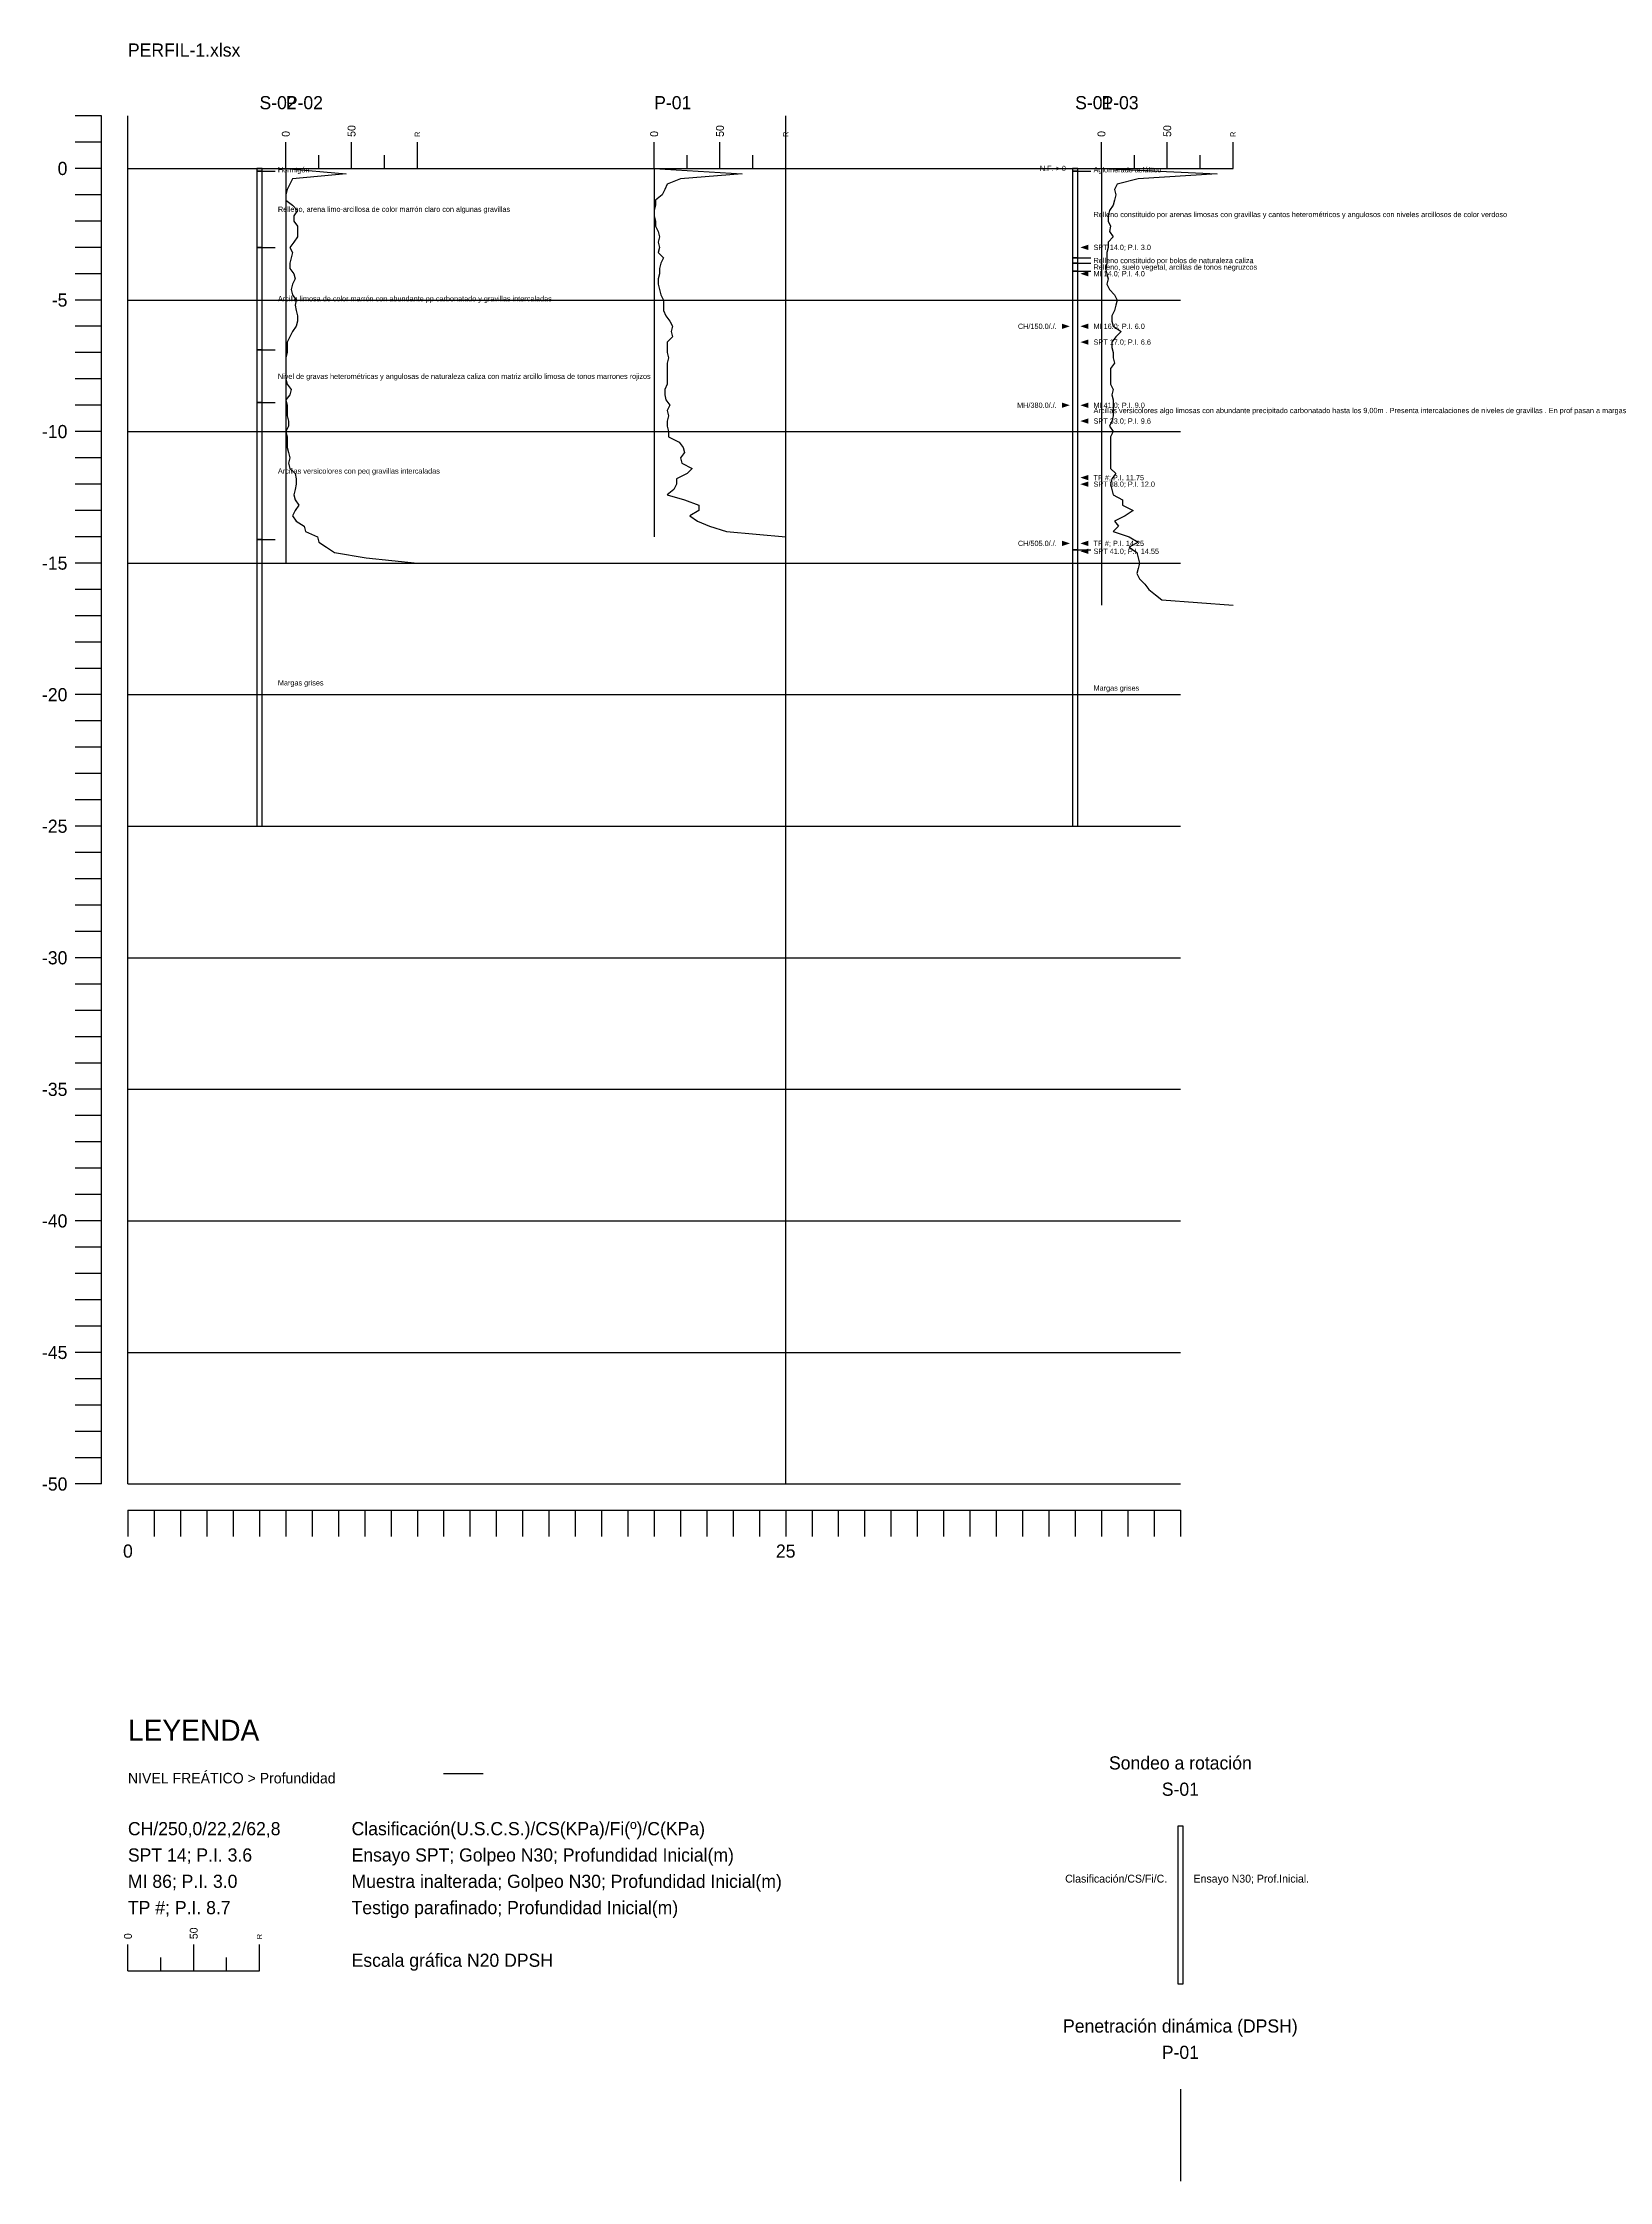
# Model space of a CAD drawing. Header units: metres. Extents: x -3 to 105, y -26 to 453.
# Drawn here: x -3.2 to 56.3, y -26.5 to 54.8 of the extents above; entities that cross this region are included whole.
import ezdxf
from ezdxf.enums import TextEntityAlignment as Align

# ---------------------------------------------------------------- set-up
doc = ezdxf.new("R2010")
doc.units = ezdxf.units.M

msp = doc.modelspace()

# ---------------------------------------------------------------- texts
at = {"color": 7}
msp.add_text('PERFIL-1.xlsx', height=0.5, dxfattribs=at).set_placement((0, 54.5), align=Align.MIDDLE_LEFT)
for s, p in [('0', (-2.3, 50)), ('-5', (-2.3, 45)), ('-10', (-2.3, 40)), ('-15', (-2.3, 35)), ('-20', (-2.3, 30)), ('-25', (-2.3, 25)), ('-30', (-2.3, 20)), ('-35', (-2.3, 15)), ('-40', (-2.3, 10)), ('-45', (-2.3, 5)), ('-50', (-2.3, 0))]:
    msp.add_text(s, height=0.5, dxfattribs=at).set_placement(p, align=Align.MIDDLE_RIGHT)
for s, p in [('0', (0, -2.3)), ('25', (25, -2.3))]:
    msp.add_text(s, height=0.5, dxfattribs=at).set_placement(p, align=Align.TOP_CENTER)
at = {"layer": '_CEM_leyenda', "color": 7}
for s, height, p in [('LEYENDA', 0.8, (0, -10)), ('CH/250,0/22,2/62,8', 0.5, (0, -13.5)), ('Clasificación(U.S.C.S.)/CS(KPa)/Fi(º)/C(KPa)', 0.5, (8.5, -13.5)), ('SPT 14; P.I. 3.6', 0.5, (0, -14.5)), ('Ensayo SPT; Golpeo N30; Profundidad Inicial(m)', 0.5, (8.5, -14.5)), ('MI 86; P.I. 3.0', 0.5, (0, -15.5)), ('Muestra inalterada; Golpeo N30; Profundidad Inicial(m)', 0.5, (8.5, -15.5)), ('TP #; P.I. 8.7', 0.5, (0, -16.5)), ('Testigo parafinado; Profundidad Inicial(m)', 0.5, (8.5, -16.5)), ('Escala gráfica N20 DPSH', 0.5, (8.5, -18.5))]:
    msp.add_text(s, height=height, dxfattribs=at).set_placement(p, align=Align.BOTTOM_LEFT)
for s, p in [('Sondeo a rotación', (40, -11)), ('Penetración dinámica (DPSH)', (40, -21))]:
    msp.add_text(s, height=0.5, dxfattribs=at).set_placement(p, align=Align.BOTTOM_CENTER)
at = {"layer": '_CEM_leyenda', "color": 5}
msp.add_text('NIVEL FREÁTICO > Profundidad', height=0.4, dxfattribs=at).set_placement((0, -11.5), align=Align.BOTTOM_LEFT)
at = {"layer": '_CEM_leyenda', "color": 1}
for s, p in [('S-01', (40, -12)), ('P-01', (40, -22))]:
    msp.add_text(s, height=0.5, dxfattribs=at).set_placement(p, align=Align.BOTTOM_CENTER)
at = {"layer": '_CEM_leyenda', "color": 7}
msp.add_text('Clasificación/CS/Fi/C.', height=0.3, dxfattribs=at).set_placement((39.5, -15), align=Align.MIDDLE_RIGHT)
msp.add_text('Ensayo N30; Prof.Inicial.', height=0.3, dxfattribs=at).set_placement((40.5, -15), align=Align.MIDDLE_LEFT)
for s, height, p in [('50', 0.3, (2.5, -17.3)), ('0', 0.3, (0, -17.3)), ('R', 0.2, (5, -17.3))]:
    msp.add_text(s, height=height, rotation=90, dxfattribs=at).set_placement(p, align=Align.MIDDLE_LEFT)

# ---------------------------------------------------------------- blocks, each defined once
blk = doc.blocks.new('S-02')
at = {"layer": '_CEM_lbl_estratos', "color": 7}
for p, q in [((0.1, 0), (0.6, 0)), ((0.1, -0.1), (0.6, -0.1)), ((0.1, -3), (0.6, -3)), ((0.1, -6.9), (0.6, -6.9)), ((0.1, -8.9), (0.6, -8.9)), ((0.1, -14.1), (0.6, -14.1))]:
    blk.add_line(p, q, dxfattribs=at)
at = {"layer": '_CEM_sondeos', "color": 5}
for p, q in [((0, 0), (-0.1, 0)), ((-0.1, 0), (-0.1, -0.1)), ((0.1, 0), (0, 0)), ((0.1, -0.1), (0.1, 0)), ((-0.1, -0.1), (0.1, -0.1)), ((0, -0.1), (-0.1, -0.1)), ((-0.1, -0.1), (-0.1, -3)), ((0.1, -0.1), (0, -0.1)), ((0.1, -3), (0.1, -0.1)), ((-0.1, -3), (0.1, -3)), ((0, -3), (-0.1, -3)), ((-0.1, -3), (-0.1, -6.9)), ((0.1, -3), (0, -3)), ((0.1, -6.9), (0.1, -3)), ((-0.1, -6.9), (0.1, -6.9)), ((0, -6.9), (-0.1, -6.9)), ((-0.1, -6.9), (-0.1, -8.9)), ((0.1, -6.9), (0, -6.9)), ((0.1, -8.9), (0.1, -6.9)), ((-0.1, -8.9), (0.1, -8.9)), ((0, -8.9), (-0.1, -8.9)), ((-0.1, -8.9), (-0.1, -14.1)), ((0.1, -8.9), (0, -8.9)), ((0.1, -14.1), (0.1, -8.9)), ((-0.1, -14.1), (0.1, -14.1)), ((0, -14.1), (-0.1, -14.1)), ((-0.1, -14.1), (-0.1, -25)), ((0.1, -14.1), (0, -14.1)), ((0.1, -25), (0.1, -14.1)), ((-0.1, -25), (0.1, -25))]:
    blk.add_line(p, q, dxfattribs=at)
at = {"layer": '_CEM_lbl_estratos', "color": 7}
for s, p in [('Hormigón', (0.7, -0.05)), ('Relleno, arena limo-arcillosa de color marrón claro con algunas gravillas', (0.7, -1.55)), ('Arcilla limosa de color marrón con abundante pp carbonatado y gravillas intercaladas', (0.7, -4.95)), ('Nivel de gravas heterométricas y angulosas de naturaleza caliza con matriz arcillo limosa de tonos marrones rojizos', (0.7, -7.9)), ('Arcillas versicolores con peq gravillas intercaladas', (0.7, -11.5)), ('Margas grises', (0.7, -19.55))]:
    blk.add_text(s, height=0.2, dxfattribs=at).set_placement(p, align=Align.MIDDLE_LEFT)
at = {"layer": '_CEM_titulo', "color": 1}
blk.add_text('S-02', height=0.5, dxfattribs=at).set_placement((0, 2.5), align=Align.MIDDLE_LEFT)
blk = doc.blocks.new('P-02')
at = {"layer": '_CEM_penetro', "color": 5}
for p, q in [((0, 0), (0, 1)), ((2.5, 0), (2.5, 1)), ((5, 0), (5, 1)), ((0, 0), (5, 0)), ((0, 0), (0, -15)), ((1.25, 0), (1.25, 0.5)), ((3.75, 0), (3.75, 0.5))]:
    blk.add_line(p, q, dxfattribs=at)
at = {"layer": '_CEM_penetro', "color": 7}
blk.add_lwpolyline([(0, 0), (2.3, -0.2), (0.25, -0.4), (0.15, -0.6), (0.05, -0.8), (0, -1), (0, -1.2), (0.25, -1.4), (0.45, -1.6), (0.3, -1.8), (0.3, -2), (0.45, -2.2), (0.45, -2.4), (0.45, -2.6), (0.3, -2.8), (0.15, -3), (0.25, -3.2), (0.2, -3.4), (0.15, -3.6), (0.15, -3.8), (0.3, -4), (0.35, -4.2), (0.25, -4.4), (0.2, -4.6), (0.25, -4.8), (0.4, -5), (0.35, -5.2), (0.4, -5.4), (0.45, -5.6), (0.45, -5.8), (0.4, -6), (0.25, -6.2), (0.15, -6.4), (0.05, -6.6), (0.05, -6.8), (0.05, -7), (0, -7.2), (0, -7.4), (0, -7.6), (0, -7.8), (0, -8), (0.05, -8.2), (0.2, -8.4), (0.15, -8.6), (0, -8.8), (0.05, -9), (0.05, -9.2), (0.05, -9.4), (0.1, -9.6), (0.1, -9.8), (0, -10), (0.05, -10.2), (0.05, -10.4), (0.05, -10.6), (0.1, -10.8), (0.15, -11), (0.1, -11.2), (0.15, -11.4), (0.35, -11.6), (0.4, -11.8), (0.4, -12), (0.35, -12.2), (0.3, -12.4), (0.35, -12.6), (0.5, -12.8), (0.35, -13), (0.25, -13.2), (0.4, -13.4), (0.7, -13.6), (0.75, -13.8), (1.2, -14), (1.25, -14.2), (1.55, -14.4), (1.85, -14.6), (3.05, -14.8), (5, -15)], dxfattribs=at)
for s, height, p in [('50', 0.3, (2.5, 1.2)), ('0', 0.3, (0, 1.2)), ('R', 0.2, (5, 1.2))]:
    blk.add_text(s, height=height, rotation=90, dxfattribs=at).set_placement(p, align=Align.MIDDLE_LEFT)
at = {"layer": '_CEM_titulo', "color": 1}
blk.add_text('P-02', height=0.5, dxfattribs=at).set_placement((0, 2.5), align=Align.MIDDLE_LEFT)
blk = doc.blocks.new('P-01')
at = {"layer": '_CEM_penetro', "color": 5}
for p, q in [((0, 0), (0, 1)), ((2.5, 0), (2.5, 1)), ((5, 0), (5, 1)), ((0, 0), (5, 0)), ((0, 0), (0, -14)), ((1.25, 0), (1.25, 0.5)), ((3.75, 0), (3.75, 0.5))]:
    blk.add_line(p, q, dxfattribs=at)
at = {"layer": '_CEM_penetro', "color": 7}
blk.add_lwpolyline([(0, 0), (3.35, -0.2), (1, -0.4), (0.5, -0.6), (0.4, -0.8), (0.3, -1), (0.05, -1.2), (0.05, -1.4), (0, -1.6), (0, -1.8), (0.05, -2), (0.05, -2.2), (0.15, -2.4), (0.2, -2.6), (0.15, -2.8), (0.2, -3), (0.15, -3.2), (0.35, -3.4), (0.25, -3.6), (0.2, -3.8), (0.2, -4), (0.15, -4.2), (0.15, -4.4), (0.2, -4.6), (0.25, -4.8), (0.35, -5), (0.35, -5.2), (0.35, -5.4), (0.45, -5.6), (0.6, -5.8), (0.7, -6), (0.65, -6.2), (0.7, -6.4), (0.5, -6.6), (0.5, -6.8), (0.5, -7), (0.55, -7.2), (0.5, -7.4), (0.5, -7.6), (0.5, -7.8), (0.5, -8), (0.5, -8.2), (0.4, -8.4), (0.4, -8.6), (0.45, -8.8), (0.6, -9), (0.5, -9.2), (0.55, -9.4), (0.5, -9.6), (0.5, -9.8), (0.55, -10), (0.55, -10.2), (0.95, -10.4), (1.1, -10.6), (1.15, -10.8), (1, -11), (1.05, -11.2), (1.45, -11.4), (1.25, -11.6), (0.85, -11.8), (0.85, -12), (0.75, -12.2), (0.5, -12.4), (1.15, -12.6), (1.7, -12.8), (1.7, -13), (1.35, -13.2), (1.65, -13.4), (2.1, -13.6), (2.75, -13.8), (5, -14)], dxfattribs=at)
for s, height, p in [('50', 0.3, (2.5, 1.2)), ('0', 0.3, (0, 1.2)), ('R', 0.2, (5, 1.2))]:
    blk.add_text(s, height=height, rotation=90, dxfattribs=at).set_placement(p, align=Align.MIDDLE_LEFT)
at = {"layer": '_CEM_titulo', "color": 1}
blk.add_text('P-01', height=0.5, dxfattribs=at).set_placement((0, 2.5), align=Align.MIDDLE_LEFT)
blk = doc.blocks.new('S-01')
at = {"layer": '_CEM_lbl_capa_freatica', "color": 5}
blk.add_lwpolyline([(-0.25, 0, 0.025, 0.025, 0), (0.25, 0, 0.025, 0.025, 0)], format="xyseb", dxfattribs=at)
blk.add_lwpolyline([(-0.25, 0, 0.025, 0.025, 0), (0.25, 0, 0.025, 0.025, 0)], format="xyseb", dxfattribs=at)
blk.add_lwpolyline([(-0.25, 0, 0.025, 0.025, 0), (0.25, 0, 0.025, 0.025, 0)], format="xyseb", dxfattribs=at)
blk.add_lwpolyline([(-0.25, 0, 0.025, 0.025, 0), (0.25, 0, 0.025, 0.025, 0)], format="xyseb", dxfattribs=at)
blk.add_lwpolyline([(-0.25, 0, 0.025, 0.025, 0), (0.25, 0, 0.025, 0.025, 0)], format="xyseb", dxfattribs=at)
blk.add_lwpolyline([(-0.25, 0, 0.025, 0.025, 0), (0.25, 0, 0.025, 0.025, 0)], format="xyseb", dxfattribs=at)
blk.add_lwpolyline([(-0.25, 0, 0.025, 0.025, 0), (0.25, 0, 0.025, 0.025, 0)], format="xyseb", dxfattribs=at)
blk.add_lwpolyline([(-0.25, 0, 0.025, 0.025, 0), (0.25, 0, 0.025, 0.025, 0)], format="xyseb", dxfattribs=at)
blk.add_lwpolyline([(-0.25, 0, 0.025, 0.025, 0), (0.25, 0, 0.025, 0.025, 0)], format="xyseb", dxfattribs=at)
blk.add_lwpolyline([(-0.25, 0, 0.025, 0.025, 0), (0.25, 0, 0.025, 0.025, 0)], format="xyseb", dxfattribs=at)
at = {"layer": '_CEM_lbl_ensayos', "color": 7}
for points in [[(0.2, -3, 0, 0.2, 0), (0.5, -3, 0, 0.2, 0)], [(0.2, -4, 0, 0.2, 0), (0.5, -4, 0, 0.2, 0)], [(-0.2, -6, 0, 0.2, 0), (-0.5, -6, 0, 0.2, 0)], [(0.2, -6, 0, 0.2, 0), (0.5, -6, 0, 0.2, 0)], [(0.2, -6.6, 0, 0.2, 0), (0.5, -6.6, 0, 0.2, 0)], [(-0.2, -9, 0, 0.2, 0), (-0.5, -9, 0, 0.2, 0)], [(0.2, -9, 0, 0.2, 0), (0.5, -9, 0, 0.2, 0)], [(0.2, -9.6, 0, 0.2, 0), (0.5, -9.6, 0, 0.2, 0)], [(0.2, -11.75, 0, 0.2, 0), (0.5, -11.75, 0, 0.2, 0)], [(0.2, -12, 0, 0.2, 0), (0.5, -12, 0, 0.2, 0)], [(-0.2, -14.25, 0, 0.2, 0), (-0.5, -14.25, 0, 0.2, 0)], [(0.2, -14.25, 0, 0.2, 0), (0.5, -14.25, 0, 0.2, 0)], [(0.2, -14.55, 0, 0.2, 0), (0.5, -14.55, 0, 0.2, 0)]]:
    blk.add_lwpolyline(points, format="xyseb", dxfattribs=at)
at = {"layer": '_CEM_lbl_estratos', "color": 7}
for p, q in [((0.1, 0), (0.6, 0)), ((0.1, -0.1), (0.6, -0.1)), ((0.1, -3.4), (0.6, -3.4)), ((0.1, -3.6), (0.6, -3.6)), ((0.1, -3.9), (0.6, -3.9)), ((0.1, -14.5), (0.6, -14.5))]:
    blk.add_line(p, q, dxfattribs=at)
at = {"layer": '_CEM_sondeos', "color": 5}
for p, q in [((0, 0), (-0.1, 0)), ((-0.1, 0), (-0.1, -0.1)), ((0.1, 0), (0, 0)), ((0.1, -0.1), (0.1, 0)), ((-0.1, -0.1), (0.1, -0.1)), ((0, -0.1), (-0.1, -0.1)), ((-0.1, -0.1), (-0.1, -3.4)), ((0.1, -0.1), (0, -0.1)), ((0.1, -3.4), (0.1, -0.1)), ((-0.1, -3.4), (0.1, -3.4)), ((0, -3.4), (-0.1, -3.4)), ((-0.1, -3.4), (-0.1, -3.6)), ((-0.1, -3.6), (0.1, -3.6)), ((0, -3.6), (-0.1, -3.6)), ((-0.1, -3.6), (-0.1, -3.9)), ((-0.1, -3.9), (0.1, -3.9)), ((0, -3.9), (-0.1, -3.9)), ((-0.1, -3.9), (-0.1, -14.5)), ((0.1, -3.4), (0, -3.4)), ((0.1, -3.6), (0, -3.6)), ((0.1, -3.9), (0, -3.9)), ((0.1, -3.6), (0.1, -3.4)), ((0.1, -3.9), (0.1, -3.6)), ((0.1, -14.5), (0.1, -3.9)), ((-0.1, -14.5), (0.1, -14.5)), ((0, -14.5), (-0.1, -14.5)), ((-0.1, -14.5), (-0.1, -25)), ((0.1, -14.5), (0, -14.5)), ((0.1, -25), (0.1, -14.5)), ((-0.1, -25), (0.1, -25))]:
    blk.add_line(p, q, dxfattribs=at)
at = {"layer": '_CEM_lbl_capa_freatica', "color": 5}
blk.add_text('N.F. > 0', height=0.2, dxfattribs=at).set_placement((-0.35, 0), align=Align.MIDDLE_RIGHT)
blk.add_text('N.F. > 0', height=0.2, dxfattribs=at).set_placement((-0.35, 0), align=Align.MIDDLE_RIGHT)
blk.add_text('N.F. > 0', height=0.2, dxfattribs=at).set_placement((-0.35, 0), align=Align.MIDDLE_RIGHT)
blk.add_text('N.F. > 0', height=0.2, dxfattribs=at).set_placement((-0.35, 0), align=Align.MIDDLE_RIGHT)
blk.add_text('N.F. > 0', height=0.2, dxfattribs=at).set_placement((-0.35, 0), align=Align.MIDDLE_RIGHT)
blk.add_text('N.F. > 0', height=0.2, dxfattribs=at).set_placement((-0.35, 0), align=Align.MIDDLE_RIGHT)
blk.add_text('N.F. > 0', height=0.2, dxfattribs=at).set_placement((-0.35, 0), align=Align.MIDDLE_RIGHT)
blk.add_text('N.F. > 0', height=0.2, dxfattribs=at).set_placement((-0.35, 0), align=Align.MIDDLE_RIGHT)
blk.add_text('N.F. > 0', height=0.2, dxfattribs=at).set_placement((-0.35, 0), align=Align.MIDDLE_RIGHT)
blk.add_text('N.F. > 0', height=0.2, dxfattribs=at).set_placement((-0.35, 0), align=Align.MIDDLE_RIGHT)
at = {"layer": '_CEM_lbl_ensayos', "color": 7}
for s, p in [('SPT 14.0; P.I. 3.0', (0.7, -3)), ('MI 14.0; P.I. 4.0', (0.7, -4)), ('SPT 17.0; P.I. 6.6', (0.7, -6.6)), ('MI 16.0; P.I. 6.0', (0.7, -6)), ('MI 41.0; P.I. 9.0', (0.7, -9)), ('SPT 33.0; P.I. 9.6', (0.7, -9.6)), ('TP #; P.I. 11.75', (0.7, -11.75)), ('SPT 38.0; P.I. 12.0', (0.7, -12)), ('TP #; P.I. 14.25', (0.7, -14.25)), ('SPT 41.0; P.I. 14.55', (0.7, -14.55))]:
    blk.add_text(s, height=0.2, dxfattribs=at).set_placement(p, align=Align.MIDDLE_LEFT)
for s, p in [('CH/150.0/./.', (-0.7, -6)), ('MH/380.0/./.', (-0.7, -9)), ('CH/505.0/./.', (-0.7, -14.25))]:
    blk.add_text(s, height=0.2, dxfattribs=at).set_placement(p, align=Align.MIDDLE_RIGHT)
at = {"layer": '_CEM_lbl_estratos', "color": 7}
for s, p in [('Aglomerado asfáltico', (0.7, -0.05)), ('Relleno constituido por arenas limosas con gravillas y cantos heterométricos y angulosos con niveles arcillosos de color verdoso', (0.7, -1.75)), ('Relleno constituido por bolos de naturaleza caliza', (0.7, -3.5)), ('Relleno, suelo vegetal, arcillas de tonos negruzcos', (0.7, -3.75)), ('Arcillas versicolores algo limosas con abundante precipitado carbonatado hasta los 9,00m . Presenta intercalaciones de niveles de gravillas . En prof pasan a margas', (0.7, -9.2)), ('Margas grises', (0.7, -19.75))]:
    blk.add_text(s, height=0.2, dxfattribs=at).set_placement(p, align=Align.MIDDLE_LEFT)
at = {"layer": '_CEM_titulo', "color": 1}
blk.add_text('S-01', height=0.5, dxfattribs=at).set_placement((0, 2.5), align=Align.MIDDLE_LEFT)
blk = doc.blocks.new('P-03')
at = {"layer": '_CEM_penetro', "color": 5}
for p, q in [((0, 0), (0, 1)), ((2.5, 0), (2.5, 1)), ((5, 0), (5, 1)), ((0, 0), (5, 0)), ((0, 0), (0, -16.6)), ((1.25, 0), (1.25, 0.5)), ((3.75, 0), (3.75, 0.5))]:
    blk.add_line(p, q, dxfattribs=at)
at = {"layer": '_CEM_penetro', "color": 7}
blk.add_lwpolyline([(0, 0), (4.4, -0.2), (1.4, -0.4), (0.6, -0.6), (0.5, -0.8), (0.55, -1), (0.5, -1.2), (0.45, -1.4), (0.3, -1.6), (0.25, -1.8), (0.25, -2), (0.35, -2.2), (0.3, -2.4), (0.45, -2.6), (0.25, -2.8), (0.25, -3), (0.2, -3.2), (0.2, -3.4), (0.2, -3.6), (0.15, -3.8), (0.2, -4), (0.25, -4.2), (0.2, -4.4), (0.3, -4.6), (0.5, -4.8), (0.6, -5), (0.55, -5.2), (0.5, -5.4), (0.4, -5.6), (0.4, -5.8), (0.45, -6), (0.75, -6.2), (0.55, -6.4), (0.4, -6.6), (0.4, -6.8), (0.45, -7), (0.45, -7.2), (0.5, -7.4), (0.35, -7.6), (0.35, -7.8), (0.35, -8), (0.35, -8.2), (0.45, -8.4), (0.4, -8.6), (0.45, -8.8), (0.45, -9), (0.45, -9.2), (0.45, -9.4), (0.4, -9.6), (0.3, -9.8), (0.45, -10), (0.35, -10.2), (0.35, -10.4), (0.35, -10.6), (0.35, -10.8), (0.35, -11), (0.35, -11.2), (0.35, -11.4), (0.55, -11.6), (0.4, -11.8), (0.35, -12), (0.4, -12.2), (0.45, -12.4), (0.8, -12.6), (0.8, -12.8), (1.2, -13), (0.9, -13.2), (0.5, -13.4), (0.65, -13.6), (0.45, -13.8), (1.05, -14), (1.4, -14.2), (1.05, -14.4), (1.35, -14.6), (1.4, -14.8), (1.45, -15), (1.4, -15.2), (1.35, -15.4), (1.45, -15.6), (1.65, -15.8), (1.8, -16), (2.05, -16.2), (2.3, -16.4), (5, -16.6)], dxfattribs=at)
for s, height, p in [('50', 0.3, (2.5, 1.2)), ('0', 0.3, (0, 1.2)), ('R', 0.2, (5, 1.2))]:
    blk.add_text(s, height=height, rotation=90, dxfattribs=at).set_placement(p, align=Align.MIDDLE_LEFT)
at = {"layer": '_CEM_titulo', "color": 1}
blk.add_text('P-03', height=0.5, dxfattribs=at).set_placement((0, 2.5), align=Align.MIDDLE_LEFT)

# ---------------------------------------------------------------- linework, layer by layer
at = {"layer": '_CEM_Aux_Grid', "color": 8}
for p, q in [((0, 0), (0, 52)), ((25, 0), (25, 52)), ((0, 50), (40, 50)), ((0, 45), (40, 45)), ((0, 40), (40, 40)), ((0, 35), (40, 35)), ((0, 30), (40, 30)), ((0, 25), (40, 25)), ((0, 20), (40, 20)), ((0, 15), (40, 15)), ((0, 10), (40, 10)), ((0, 5), (40, 5)), ((0, 0), (40, 0))]:
    msp.add_line(p, q, dxfattribs=at)
at = {"layer": '_CEM_Grid', "color": 7}
for p, q in [((-1, 52), (-2, 52)), ((-1, 0), (-1, 52)), ((-1, 51), (-2, 51)), ((-1, 50), (-2, 50)), ((-1, 49), (-2, 49)), ((-1, 48), (-2, 48)), ((-1, 47), (-2, 47)), ((-1, 46), (-2, 46)), ((-1, 45), (-2, 45)), ((-1, 44), (-2, 44)), ((-1, 43), (-2, 43)), ((-1, 42), (-2, 42)), ((-1, 41), (-2, 41)), ((-1, 40), (-2, 40)), ((-1, 39), (-2, 39)), ((-1, 38), (-2, 38)), ((-1, 37), (-2, 37)), ((-1, 36), (-2, 36)), ((-1, 35), (-2, 35)), ((-1, 34), (-2, 34)), ((-1, 33), (-2, 33)), ((-1, 32), (-2, 32)), ((-1, 31), (-2, 31)), ((-1, 30), (-2, 30)), ((-1, 29), (-2, 29)), ((-1, 28), (-2, 28)), ((-1, 27), (-2, 27)), ((-1, 26), (-2, 26)), ((-1, 25), (-2, 25)), ((-1, 24), (-2, 24)), ((-1, 23), (-2, 23)), ((-1, 22), (-2, 22)), ((-1, 21), (-2, 21)), ((-1, 20), (-2, 20)), ((-1, 19), (-2, 19)), ((-1, 18), (-2, 18)), ((-1, 17), (-2, 17)), ((-1, 16), (-2, 16)), ((-1, 15), (-2, 15)), ((-1, 14), (-2, 14)), ((-1, 13), (-2, 13)), ((-1, 12), (-2, 12)), ((-1, 11), (-2, 11)), ((-1, 10), (-2, 10)), ((-1, 9), (-2, 9)), ((-1, 8), (-2, 8)), ((-1, 7), (-2, 7)), ((-1, 6), (-2, 6)), ((-1, 5), (-2, 5)), ((-1, 4), (-2, 4)), ((-1, 3), (-2, 3)), ((-1, 2), (-2, 2)), ((-1, 1), (-2, 1)), ((-1, 0), (-2, 0)), ((0, -1), (40, -1)), ((0, -1), (0, -2)), ((1, -1), (1, -2)), ((2, -1), (2, -2)), ((3, -1), (3, -2)), ((4, -1), (4, -2)), ((5, -1), (5, -2)), ((6, -1), (6, -2)), ((7, -1), (7, -2)), ((8, -1), (8, -2)), ((9, -1), (9, -2)), ((10, -1), (10, -2)), ((11, -1), (11, -2)), ((12, -1), (12, -2)), ((13, -1), (13, -2)), ((14, -1), (14, -2)), ((15, -1), (15, -2)), ((16, -1), (16, -2)), ((17, -1), (17, -2)), ((18, -1), (18, -2)), ((19, -1), (19, -2)), ((20, -1), (20, -2)), ((21, -1), (21, -2)), ((22, -1), (22, -2)), ((23, -1), (23, -2)), ((24, -1), (24, -2)), ((25, -1), (25, -2)), ((26, -1), (26, -2)), ((27, -1), (27, -2)), ((28, -1), (28, -2)), ((29, -1), (29, -2)), ((30, -1), (30, -2)), ((31, -1), (31, -2)), ((32, -1), (32, -2)), ((33, -1), (33, -2)), ((34, -1), (34, -2)), ((35, -1), (35, -2)), ((36, -1), (36, -2)), ((37, -1), (37, -2)), ((38, -1), (38, -2)), ((39, -1), (39, -2)), ((40, -1), (40, -2))]:
    msp.add_line(p, q, dxfattribs=at)
at = {"layer": '_CEM_leyenda', "color": 5}
for p, q in [((12, -11), (13.5, -11)), ((39.9, -13), (39.9, -19)), ((40.1, -13), (39.9, -13)), ((40.1, -19), (40.1, -13)), ((0, -18.5), (0, -17.5)), ((2.5, -18.5), (2.5, -17.5)), ((5, -18.5), (5, -17.5)), ((0, -18.5), (5, -18.5)), ((1.25, -18.5), (1.25, -18)), ((3.75, -18.5), (3.75, -18)), ((39.9, -19), (40.1, -19)), ((40, -23), (40, -26.5))]:
    msp.add_line(p, q, dxfattribs=at)
at = {"layer": '_CEM_Terrain', "color": 3}
msp.add_lwpolyline([(0, 50), (5, 50), (6, 50), (20, 50), (36, 50), (37, 50), (40, 50)], dxfattribs=at)

# ---------------------------------------------------------------- block references
at = {"layer": '_CEM_Sondeos'}
for name, p in [('S-02', (5, 50)), ('P-02', (6, 50)), ('P-01', (20, 50)), ('S-01', (36, 50)), ('P-03', (37, 50))]:
    msp.add_blockref(name, p, dxfattribs=at)

msp.set_redraw_order([(e.dxf.handle, doc.entitydb.next_handle()) for e in msp.query("TEXT MTEXT ATTDEF DIMENSION ARC_DIMENSION")])  # texts and dimensions are drawn at this point

doc.saveas('drawing.dxf')
